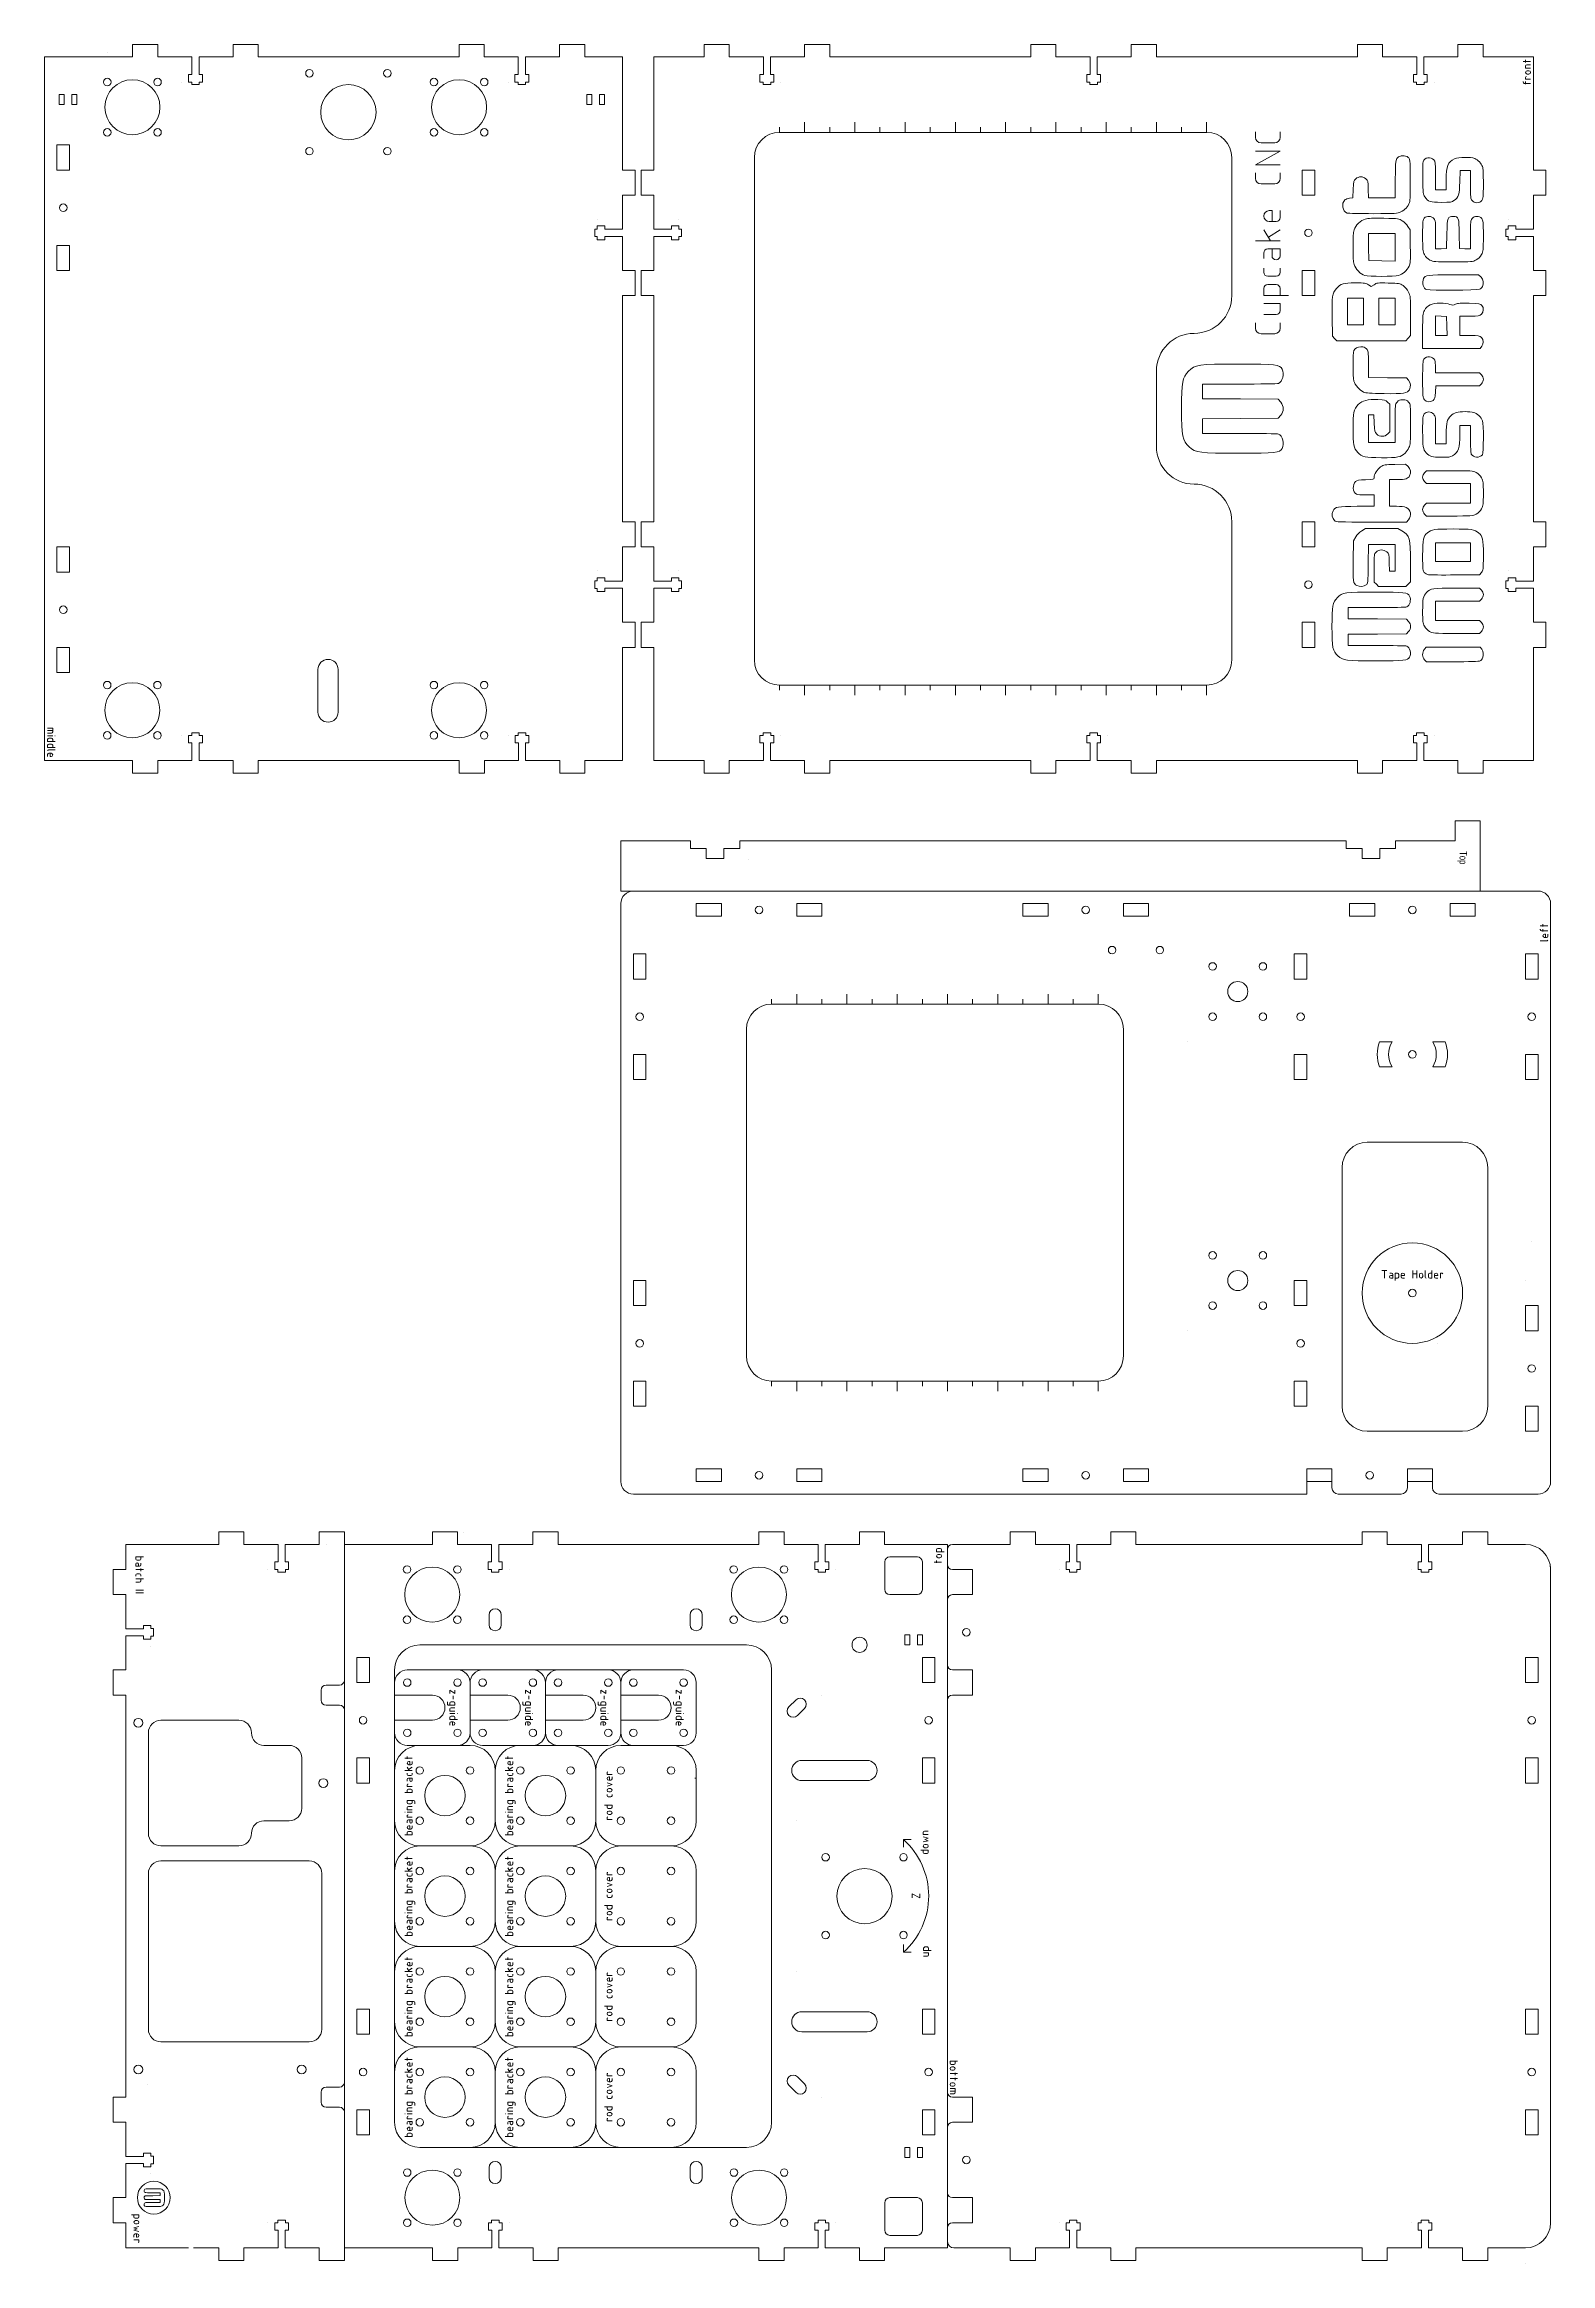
# Model space of a CAD drawing. Header units: millimetres. Extents: x -299 to 738, y -792 to 792.
# Drawn here: x -299 to 300, y -91 to 792 of the extents above; entities that cross this region are included whole.
import ezdxf

# ---------------------------------------------------------------- set-up
doc = ezdxf.new("R2010")
doc.units = ezdxf.units.MM
doc.layers.get('0').update_dxf_attribs({"linetype": 'CONTINUOUS', "lineweight": 0, "true_color": 0x000000})
doc.layers.add('Drawings', color=4, linetype='CONTINUOUS', lineweight=0, true_color=0x00ffff)
doc.layers.add('main-deck', color=7, linetype='CONTINUOUS', lineweight=0, true_color=0x000000)
doc.styles.get("Standard").update_dxf_attribs({"font": 'txt', "width": 0.75})

msp = doc.modelspace()

# ---------------------------------------------------------------- texts
at = {"layer": 'Drawings', "insert": (266.76, 470.87), "char_height": 3, "width": 100, "attachment_point": 1, "rotation": 270}
msp.add_mtext('Top', dxfattribs=at)

# ---------------------------------------------------------------- blocks, each defined once
blk = doc.blocks.new('tgrips')
for p, q in [((0, 0), (10, 0)), ((10, 5), (20, 5)), ((10, 0), (10, 5)), ((20, 5), (20, 0)), ((20, 0), (33.58, 0)), ((33.58, 0), (33.58, -7)), ((36.4, -7), (36.4, 0)), ((36.4, 0), (50, 0)), ((50, 5), (60, 5)), ((50, 0), (50, 5)), ((60, 5), (60, 0)), ((60, 0), (70, 0)), ((70, 0), (70, 0)), ((32.25, -7), (32.25, -10)), ((33.58, -7), (32.25, -7)), ((37.75, -7), (36.4, -7)), ((37.75, -7), (37.75, -10)), ((32.25, -10), (33.5, -10)), ((33.5, -10), (33.5, -11)), ((33.5, -11), (36.5, -11)), ((36.5, -10), (37.75, -10)), ((36.5, -11), (36.5, -10)), ((40.5, -10), (40.5, -10))]:
    blk.add_line(p, q)
blk = doc.blocks.new('bearing hole and guides')
for centre, radius in [((-10, 10), 1.5), ((0, 0), 10.95), ((10, 10), 1.5), ((-10, -10), 1.5), ((10, -10), 1.5)]:
    blk.add_circle(centre, radius)
blk = doc.blocks.new('steppernema17')
for centre, radius in [((-15.495, 15.495), 1.5), ((0, 0), 11), ((15.495, 15.495), 1.5), ((-15.495, -15.495), 1.5), ((15.495, -15.495), 1.5)]:
    blk.add_circle(centre, radius)
blk = doc.blocks.new('slot')
for p, q in [((5, 5), (15, 5)), ((5, 5), (5, 0)), ((5, 0), (15, 0)), ((15, 0), (15, 5)), ((45, 5), (45, 0)), ((45, 5), (55, 5)), ((55, 0), (55, 5)), ((45, 0), (55, 0))]:
    blk.add_line(p, q)
blk.add_circle((30, 2.5), 1.5)
blk = doc.blocks.new('bearingcover')
for centre, radius in [((-10, 10), 1.5), ((10, 10), 1.5), ((0, 0), 8.06), ((-10, -10), 1.5), ((10, -10), 1.5)]:
    blk.add_circle(centre, radius)
for centre, start, end in [((-10, 10), 90, 180), ((10, 10), 0, 90), ((-10, -10), 180, 270), ((10, -10), 270, 0)]:
    blk.add_arc(centre, 10, start, end)
at = {"layer": 'Drawings', "color": 4, "true_color": 0x00ffff}
for p, q in [((-15.62, 16), (-15.62, 13)), ((-14.79, 15), (-15.62, 15)), ((-15.62, 13), (-14.79, 13)), ((-14.29, 13.5), (-14.29, 14.5)), ((-13.29, 14.33), (-13.29, 13.5)), ((-13.29, 14), (-11.96, 14)), ((-12.79, 13), (-11.96, 13)), ((-11.96, 14), (-11.96, 14.33)), ((-10.79, 15), (-10.13, 15)), ((-10.46, 14), (-9.63, 14)), ((-9.63, 13), (-10.46, 13)), ((-9.63, 14.5), (-9.63, 13)), ((-8.62, 13), (-8.62, 15)), ((-8.62, 15), (-7.96, 15)), ((-6.62, 15.83), (-6.62, 16)), ((-6.62, 13), (-6.62, 15)), ((-5.63, 13), (-5.63, 15)), ((-5.63, 15), (-4.79, 15)), ((-4.29, 14.5), (-4.29, 13)), ((-3.29, 14.5), (-3.29, 13.5)), ((-3.29, 12), (-2.46, 12)), ((-1.96, 15), (-2.79, 15)), ((-2.79, 13), (-1.96, 13)), ((-1.96, 12.5), (-1.96, 15)), ((1.29, 16), (1.29, 13)), ((2.12, 15), (1.29, 15)), ((1.29, 13), (2.12, 13)), ((2.62, 13.5), (2.62, 14.5)), ((3.62, 13), (3.62, 15)), ((3.62, 15), (4.29, 15)), ((5.79, 15), (6.46, 15)), ((6.12, 14), (6.96, 14)), ((6.96, 13), (6.12, 13)), ((6.96, 14.5), (6.96, 13)), ((7.96, 14.5), (7.96, 13.5)), ((8.96, 15), (8.46, 15)), ((8.46, 13), (8.96, 13)), ((9.96, 16), (9.96, 13)), ((9.96, 14.17), (11.29, 15)), ((10.4, 14.44), (11.29, 13)), ((12.29, 14.33), (12.29, 13.5)), ((12.29, 14), (13.62, 14)), ((12.79, 13), (13.62, 13)), ((13.62, 14), (13.62, 14.33)), ((14.62, 15), (15.62, 15)), ((14.96, 16), (14.96, 13))]:
    blk.add_line(p, q, dxfattribs=at)
for centre, radius, start, end in [((-14.79, 14.5), 0.5, 0, 90), ((-14.79, 13.5), 0.5, 270, 0), ((-12.63, 14.33), 0.667, 0, 180), ((-12.79, 13.5), 0.5, 180, 270), ((-10.46, 13.5), 0.5, 90, 270), ((-10.13, 14.5), 0.5, 0, 90), ((-7.96, 14.67), 0.333, 0, 90), ((-4.79, 14.5), 0.5, 0, 90), ((-2.79, 14.5), 0.5, 90, 180), ((-2.79, 13.5), 0.5, 180, 270), ((-2.46, 12.5), 0.5, 270, 0), ((2.12, 14.5), 0.5, 0, 90), ((2.12, 13.5), 0.5, 270, 0), ((4.29, 14.67), 0.333, 0, 90), ((6.12, 13.5), 0.5, 90, 270), ((6.46, 14.5), 0.5, 0, 90), ((8.46, 14.5), 0.5, 90, 180), ((8.46, 13.5), 0.5, 180, 270), ((12.96, 14.33), 0.667, 0, 180), ((12.79, 13.5), 0.5, 180, 270)]:
    blk.add_arc(centre, radius, start, end, dxfattribs=at)
blk = doc.blocks.new('yaxiscover')
at = {"color": 4, "true_color": 0x00ffff}
for p, q in [((-9.46, 13.5), (-9.46, 15.5)), ((-9.46, 15.5), (-8.79, 15.5)), ((-7.46, 14.83), (-7.46, 14.17)), ((-6.12, 14.17), (-6.12, 14.83)), ((-5.12, 14), (-5.12, 15)), ((-4.62, 15.5), (-3.79, 15.5)), ((-3.79, 13.5), (-4.62, 13.5)), ((-3.79, 16.5), (-3.79, 13.5)), ((-0.54, 15), (-0.54, 14)), ((0.46, 15.5), (-0.04, 15.5)), ((-0.04, 13.5), (0.46, 13.5)), ((1.46, 14.83), (1.46, 14.17)), ((2.79, 14.17), (2.79, 14.83)), ((3.79, 15.5), (4.46, 13.5)), ((4.46, 13.5), (5.12, 15.5)), ((6.12, 14.83), (6.12, 14)), ((6.12, 14.5), (7.46, 14.5)), ((6.62, 13.5), (7.46, 13.5)), ((7.46, 14.5), (7.46, 14.83)), ((8.46, 13.5), (8.46, 15.5)), ((8.46, 15.5), (9.12, 15.5))]:
    blk.add_line(p, q, dxfattribs=at)
for centre in [(-10, 10), (10, 10), (-10, -10), (10, -10)]:
    blk.add_circle(centre, 1.5)
for centre, start, end in [((-10, 10), 90, 180), ((10, 10), 0, 90), ((-10, -10), 180, 270), ((10, -10), 270, 0)]:
    blk.add_arc(centre, 10, start, end)
for centre, radius, start, end in [((-8.79, 15.17), 0.333, 0, 90), ((-6.79, 14.83), 0.667, 0, 180), ((-6.79, 14.17), 0.667, 180, 0), ((-4.62, 15), 0.5, 90, 180), ((-4.62, 14), 0.5, 180, 270), ((-0.04, 15), 0.5, 90, 180), ((-0.04, 14), 0.5, 180, 270), ((2.13, 14.83), 0.667, 0, 180), ((2.13, 14.17), 0.667, 180, 0), ((6.79, 14.83), 0.667, 0, 180), ((6.62, 14), 0.5, 180, 270), ((9.12, 15.17), 0.333, 0, 90)]:
    blk.add_arc(centre, radius, start, end, dxfattribs=at)
blk = doc.blocks.new('Z stage clamps')
at = {"color": 4, "true_color": 0x00ffff}
for p, q in [((-7, 9), (-5.67, 9)), ((-5.67, 9), (-7, 7)), ((-1, 9), (-1.83, 9)), ((-1, 6.5), (-1, 9)), ((0, 9), (0, 7.5)), ((1.33, 7), (1.33, 9)), ((2.33, 9.83), (2.33, 10)), ((2.33, 7), (2.33, 9)), ((3.83, 9), (4.67, 9)), ((4.67, 10), (4.67, 7)), ((-7, 7), (-5.67, 7)), ((-4.67, 8.33), (-3.33, 8.33)), ((-2.33, 8.5), (-2.33, 7.5)), ((-2.33, 6), (-1.5, 6)), ((-1.83, 7), (-1, 7)), ((0.5, 7), (1.33, 7)), ((3.33, 7.5), (3.33, 8.5)), ((4.67, 7), (3.83, 7)), ((5.67, 8.33), (5.67, 7.5)), ((5.67, 8), (7, 8)), ((6.17, 7), (7, 7)), ((7, 8), (7, 8.33))]:
    blk.add_line(p, q, dxfattribs=at)
for p, q in [((-5, -15), (-5, 0)), ((-5, 0), (-5, 0)), ((5, 0), (5, -15))]:
    blk.add_line(p, q)
for centre in [(-10, 10), (10, 10), (-10, -10), (10, -10)]:
    blk.add_circle(centre, 1.5)
for centre, start, end in [((-10, 10), 90, 180), ((10, 10), 0, 90), ((0, 0), 0, 180), ((-10, -10), 180, 270), ((10, -10), 270, 360)]:
    blk.add_arc(centre, 5, start, end)
for centre, radius, start, end in [((-1.83, 8.5), 0.5, 90, 180), ((3.83, 8.5), 0.5, 90, 180), ((6.33, 8.33), 0.667, 0, 180), ((-1.83, 7.5), 0.5, 180, 270), ((-1.5, 6.5), 0.5, 270, 0), ((0.5, 7.5), 0.5, 180, 270), ((3.83, 7.5), 0.5, 180, 270), ((6.17, 7.5), 0.5, 180, 270)]:
    blk.add_arc(centre, radius, start, end, dxfattribs=at)
blk = doc.blocks.new('m8 holes')
blk.add_line((-20, 20), (-20, 20))
for centre, radius in [((-10, 10), 1.5), ((10, 10), 1.5), ((0, 0), 4), ((-10, -10), 1.5), ((10, -10), 1.5)]:
    blk.add_circle(centre, radius)

# ---------------------------------------------------------------- linework, layer by layer
for p, q in [((-274.27, 786.96), (-299.39, 786.96)), ((-299.39, 506.96), (-299.39, 786.96)), ((-274.39, 788.71), (-274.39, 788.71)), ((-144.39, 786.96), (-204.27, 786.96)), ((-74.39, 786.96), (-69.36, 786.96)), ((-69.36, 786.96), (-69.36, 786.96)), ((-69.36, 751.96), (-69.36, 786.96)), ((-56.87, 786.96), (-46.87, 786.96)), ((-56.87, 754.21), (-56.87, 786.96)), ((23.13, 786.96), (83.13, 786.96)), ((153.13, 786.96), (153.13, 786.96)), ((213.13, 786.96), (153.13, 786.96)), ((283.13, 786.96), (293.13, 786.96)), ((293.13, 786.96), (293.13, 751.96)), ((-293.5, 768), (-293.5, 772)), ((-293.5, 772), (-291.5, 772)), ((-291.5, 772), (-291.5, 768)), ((-288.5, 768), (-288.5, 772)), ((-288.5, 772), (-286.5, 772)), ((-286.5, 772), (-286.5, 768)), ((-83.5, 768), (-83.5, 772)), ((-83.5, 772), (-81.5, 772)), ((-81.5, 772), (-81.5, 768)), ((-78.5, 768), (-78.5, 772)), ((-78.5, 772), (-76.5, 772)), ((-76.5, 772), (-76.5, 768)), ((-291.5, 768), (-293.5, 768)), ((-286.5, 768), (-288.5, 768)), ((-81.5, 768), (-83.5, 768)), ((-76.5, 768), (-78.5, 768)), ((-299.27, 755.72), (-299.27, 755.71)), ((-56.87, 751.96), (-56.87, 754.21)), ((-6.87, 756.96), (163.13, 756.96)), ((-16.87, 546.96), (-16.87, 746.96)), ((173.13, 691.96), (173.13, 746.96)), ((-69.36, 681.96), (-69.36, 611.96)), ((-56.87, 611.96), (-56.87, 681.96)), ((293.13, 681.96), (293.13, 611.96)), ((158.13, 676.96), (158.13, 676.96)), ((143.13, 631.96), (143.13, 661.96)), ((158.13, 616.96), (158.13, 616.96)), ((173.13, 546.96), (173.13, 601.96)), ((-69.36, 541.96), (-69.36, 506.96)), ((-56.87, 541.96), (-56.87, 506.96)), ((293.13, 541.96), (293.13, 506.96)), ((163.13, 536.96), (-6.87, 536.96)), ((-299.39, 506.96), (-274.27, 506.96)), ((-144.3, 506.97), (-204.27, 506.96)), ((-74.3, 506.97), (-69.36, 506.96)), ((-56.87, 506.96), (-46.87, 506.96)), ((23.13, 506.96), (83.13, 506.96)), ((153.13, 506.96), (213.13, 506.96)), ((283.13, 506.96), (293.13, 506.96)), ((262, 483), (262, 475)), ((262, 483), (272, 483)), ((272, 455), (272, 483)), ((-70, 475), (-70, 455)), ((-42.3, 475), (-70, 475)), ((-42.3, 472), (-42.3, 475)), ((-36, 472), (-42.3, 472)), ((-36, 468), (-36, 472)), ((-29, 472), (-29, 468)), ((-29, 472), (-22.7, 472)), ((-22.7, 472), (-22.7, 475)), ((218.7, 475), (-22.7, 475)), ((218.7, 472), (218.7, 475)), ((225, 472), (218.7, 472)), ((225, 468), (225, 472)), ((232, 472), (232, 468)), ((232, 472), (238.3, 472)), ((238.3, 472), (238.3, 475)), ((262, 475), (238.3, 475)), ((-29, 468), (-36, 468)), ((-19.35, 467.5), (-19.35, 467.5)), ((232, 468), (225, 468)), ((295, 455), (-70, 455)), ((-57.01, 455), (-57.01, 455)), ((-70, 450), (-70, 220)), ((300, 450), (300, 220)), ((-10, 410), (120, 410)), ((-20, 270), (-20, 400)), ((130, 270), (130, 400)), ((231.92, 395), (236.92, 395)), ((253.08, 395), (258.08, 395)), ((231.92, 385), (236.92, 385)), ((253.08, 385), (258.08, 385)), ((265, 355), (227, 355)), ((217, 345), (217, 250)), ((275, 250), (275, 345)), ((292.48, 315.63), (292.48, 315.63)), ((-60, 300), (-60, 300)), ((290, 300), (290, 300)), ((255, 275), (255, 275)), ((120, 260), (-10, 260)), ((227, 240), (265, 240)), ((-65, 215), (203, 215)), ((203, 220), (203, 215)), ((213, 220), (213, 217.5)), ((215.5, 215), (240.5, 215)), ((243, 220), (243, 217.5)), ((253, 220), (253, 217.5)), ((255.5, 215), (295, 215)), ((-239.75, 195), (-267, 195)), ((-187, 195), (-187, 195)), ((-155, 195), (-180, 195)), ((-180, -85), (-180, 195)), ((-132.67, 199.7), (-132.67, 199.7)), ((-132.67, 199.7), (-132.67, 199.7)), ((-25.03, 195), (-85, 195)), ((60, 195), (44.97, 195)), ((60, 195), (60, -85)), ((62, 195), (75, 195)), ((135, 195), (145, 195)), ((145, 195), (215, 195)), ((285, 195), (290, 195)), ((35, 177), (35, 188)), ((37, 190), (48, 190)), ((50, 188), (50, 177)), ((60, 187), (60, 193)), ((300, -75), (300, 186.25)), ((62, 185), (70, 185)), ((70, 185), (70, 175)), ((48, 175), (37, 175)), ((70, 175), (62, 175)), ((-122.4, 163), (-122.4, 167)), ((-117.6, 167), (-117.6, 163)), ((-42.4, 163), (-42.4, 167)), ((-37.6, 167), (-37.6, 163)), ((43, 155), (43, 159)), ((43, 159), (45, 159)), ((45, 159), (45, 155)), ((48, 155), (48, 159)), ((48, 159), (50, 159)), ((50, 159), (50, 155)), ((-20, 155), (-150, 155)), ((45, 155), (43, 155)), ((50, 155), (48, 155)), ((-160, 145), (-160, -35)), ((-155, 145), (-145, 145)), ((-135, 145), (-145, 145)), ((-135, 145), (-125, 145)), ((-125, 145), (-115, 145)), ((-115, 145), (-95, 145)), ((-95, 145), (-85, 145)), ((-85, 145), (-65, 145)), ((-45, 145), (-65, 145)), ((-10, -35), (-10, 145)), ((62, 145), (70, 145)), ((70, 145), (70, 135)), ((-189.25, 133), (-189.25, 137)), ((-187.25, 139), (-182, 139)), ((-130, 120), (-130, 140)), ((-100, 120), (-100, 140)), ((-70, 140), (-70, 120)), ((-40, 120), (-40, 140)), ((-3.11, 130.28), (-0.28, 133.11)), ((9.96, 135), (9.96, 135)), ((70, 135), (62, 135)), ((-267, -15), (-267, 125)), ((-253, 125), (-222, 125)), ((-182, 131), (-187.25, 131)), ((3.11, 129.72), (0.28, 126.89)), ((-258, 120), (-258, 80)), ((-217, 120), (-217, 120)), ((-202, 115), (-212, 115)), ((-155, 115), (-150, 115)), ((-150, 115), (-130, 115)), ((-125, 115), (-125, 115)), ((-125, 115), (-105, 115)), ((-105, 115), (-95, 115)), ((-95, 115), (-75, 115)), ((-70, 115), (-50, 115)), ((-45, 115), (-50, 115)), ((-197, 92), (-197, 110)), ((2.02, 109), (27.98, 109)), ((-120, 85), (-120, 105)), ((-80, 85), (-80, 105)), ((-40.5, 102), (-40, 102)), ((-40, 85), (-40, 105)), ((1.97, 101), (27.98, 101)), ((-197, 90), (-197, 92)), ((-217, 80), (-217, 80)), ((-212, 85), (-202, 85)), ((-0.04, 85), (-0.04, 85)), ((-253, 75), (-222, 75)), ((-150, 75), (-130, 75)), ((-110, 75), (-90, 75)), ((-70, 75), (-50, 75)), ((-258, 64), (-258, 2)), ((-194, 69), (-253, 69)), ((-189, 2), (-189, 64)), ((-120, 45), (-120, 65)), ((-80, 45), (-80, 65)), ((-40, 45), (-40, 65)), ((-150, 35), (-130, 35)), ((-90, 35), (-110, 35)), ((-70, 35), (-50, 35)), ((-120, 25), (-120, 5)), ((-80, 5), (-80, 25)), ((-40, 5), (-40, 25)), ((-0.04, 25), (-0.04, 25)), ((2.02, 9), (27.98, 9)), ((1.97, 1), (27.98, 1)), ((-194, -3), (-253, -3)), ((-150, -5), (-130, -5)), ((-110, -5), (-90, -5)), ((-70, -5), (-50, -5)), ((-120, -15), (-120, -35)), ((-80, -35), (-80, -15)), ((-40, -35), (-40, -15)), ((0.28, -16.89), (3.11, -19.72)), ((-258.37, -20), (-258.37, -20)), ((-189.25, -27), (-189.25, -23)), ((-187.25, -21), (-182, -21)), ((-160.14, -21.37), (-160.14, -21.37)), ((-0.28, -23.11), (-3.11, -20.28)), ((9.96, -25), (9.96, -25)), ((62, -25), (70, -25)), ((70, -25), (70, -35)), ((-182, -29), (-187.25, -29)), ((70, -35), (62, -35)), ((-150, -45), (-20, -45)), ((43, -49), (43, -45)), ((43, -45), (45, -45)), ((45, -49), (43, -49)), ((45, -45), (45, -49)), ((48, -49), (48, -45)), ((48, -45), (50, -45)), ((50, -49), (48, -49)), ((50, -45), (50, -49)), ((59.88, -52), (59.88, -52)), ((-122.4, -57), (-122.4, -53)), ((-117.6, -53), (-117.6, -57)), ((-42.4, -57), (-42.4, -53)), ((-37.6, -53), (-37.6, -57)), ((35, -67), (35, -78)), ((48, -65), (37, -65)), ((50, -78), (50, -67)), ((62, -65), (70, -65)), ((70, -65), (70, -75)), ((60, -82.5), (60, -77)), ((70, -75), (62, -75)), ((-242, -85), (-267, -85)), ((-154.91, -85), (-180, -85)), ((-25.03, -85), (-84.91, -85)), ((35, -88), (35, -88)), ((37, -80), (48, -80)), ((60, -85), (43, -85)), ((62.5, -85), (75, -85)), ((145, -85), (215, -85)), ((290, -85), (285, -85)), ((290, -91.25), (290, -91.25))]:
    msp.add_line(p, q)
at = {"lineweight": 5}
for p, q in [((176.26, 656.78), (161.48, 656.78)), ((161.48, 656.78), (161.48, 653.87)), ((161.48, 653.87), (161.48, 650.96)), ((161.48, 650.96), (176.54, 650.84)), ((176.54, 650.84), (191.61, 650.72)), ((191.61, 650.72), (192.62, 649.55)), ((176.54, 643.09), (161.48, 642.97)), ((161.48, 642.97), (161.48, 640.06)), ((161.48, 640.06), (161.48, 637.15)), ((161.48, 637.15), (176.26, 637.15)), ((191.61, 643.21), (176.54, 643.09)), ((192.62, 644.38), (191.61, 643.21)), ((193.15, 631.16), (193.15, 631.16))]:
    msp.add_line(p, q, dxfattribs=at)
at = {"color": 4, "true_color": 0x00ffff}
for p, q in [((232.87, 303.95), (234.87, 303.95)), ((233.87, 303.95), (233.87, 300.95)), ((236.04, 302.95), (236.7, 302.95)), ((236.37, 301.95), (237.2, 301.95)), ((237.2, 300.95), (236.37, 300.95)), ((237.2, 302.45), (237.2, 300.95)), ((239.04, 302.95), (238.2, 302.95)), ((238.2, 302.95), (238.2, 299.95)), ((238.2, 300.95), (239.04, 300.95)), ((239.54, 301.45), (239.54, 302.45)), ((240.54, 302.28), (240.54, 301.45)), ((240.54, 301.95), (241.87, 301.95)), ((241.04, 300.95), (241.87, 300.95)), ((241.87, 301.95), (241.87, 302.28)), ((245.12, 303.95), (245.12, 300.95)), ((245.12, 302.62), (246.79, 302.62)), ((246.79, 300.95), (246.79, 303.95)), ((247.79, 302.28), (247.79, 301.62)), ((249.12, 301.62), (249.12, 302.28)), ((250.12, 303.95), (250.12, 301.28)), ((251.45, 301.45), (251.45, 302.45)), ((251.95, 302.95), (252.79, 302.95)), ((252.79, 300.95), (251.95, 300.95)), ((252.79, 303.95), (252.79, 300.95)), ((253.79, 302.28), (253.79, 301.45)), ((253.79, 301.95), (255.12, 301.95)), ((254.29, 300.95), (255.12, 300.95)), ((255.12, 301.95), (255.12, 302.28)), ((256.12, 300.95), (256.12, 302.95)), ((256.12, 302.95), (256.79, 302.95))]:
    msp.add_line(p, q, dxfattribs=at)
for centre, radius in [((125.5, 431.5), 1.5), ((144.5, 431.5), 1.5), ((245, 390), 1.5), ((245, 295), 20), ((245, 295), 1.5), ((67.5, 160), 1.5), ((25, 155), 3), ((-262, 124), 1.75), ((-188.37, 100), 1.75), ((-262, -14), 1.75), ((-197, -14), 1.75), ((67.5, -50), 1.5)]:
    msp.add_circle(centre, radius)
for centre, radius, start, end in [((-6.87, 746.96), 10, 90, 180), ((163.13, 746.96), 10, 360, 90), ((158.13, 691.96), 15, 270, 360), ((158.13, 661.96), 15, 90, 180), ((158.13, 631.96), 15, 180, 270), ((158.13, 601.96), 15, 360, 90), ((-6.87, 546.96), 10, 180, 270), ((163.13, 546.96), 10, 270, 360), ((-65, 450), 5, 90, 180), ((295, 450), 5, 360, 90), ((-10, 400), 10, 90, 180), ((120, 400), 10, 360, 90), ((245, 390), 14, 159.07517, 200.92483), ((245, 390), 9.5, 148.24314, 211.75686), ((245, 390), 9.5, 328.24314, 31.75686), ((245, 390), 14, 339.07517, 20.92483), ((227, 345), 10, 90, 180), ((265, 345), 10, 360, 90), ((-10, 270), 10, 180, 270), ((120, 270), 10, 270, 360), ((227, 250), 10, 180, 270), ((265, 250), 10, 270, 360), ((-65, 220), 5, 180, 270), ((215.5, 217.5), 2.5, 180, 270), ((240.5, 217.5), 2.5, 270, 0), ((255.5, 217.5), 2.5, 180, 270), ((295, 220), 5, 270, 360), ((62, 193), 2, 90, 180), ((290, 185), 10, 360, 90), ((37, 188), 2, 90, 180), ((48, 188), 2, 360, 90), ((62, 187), 2, 180, 270), ((37, 177), 2, 180, 270), ((48, 177), 2, 270, 360), ((-120, 167), 2.4, 360, 180), ((-40, 167), 2.4, 360, 180), ((62, 173), 2, 90, 180), ((-120, 163), 2.4, 180, 360), ((-40, 163), 2.4, 180, 360), ((-150, 145), 10, 90, 180), ((-20, 145), 10, 360, 90), ((62, 147), 2, 180, 270), ((-187.25, 137), 2, 90, 180), ((-187.25, 133), 2, 180, 270), ((-182, 141), 2, 270, 360), ((1.41, 131.41), 2.4, 315, 135), ((62, 133), 2, 90, 180), ((-253, 120), 5, 90, 180), ((-222, 120), 5, 360, 90), ((-182, 129), 2, 360, 90), ((-1.41, 128.59), 2.4, 135, 315), ((-212, 120), 5, 180, 270), ((-202, 110), 5, 360, 90), ((2.02, 105), 4, 90, 270), ((27.98, 105), 4, 270, 90), ((-202, 90), 5, 270, 360), ((-253, 80), 5, 180, 270), ((-222, 80), 5, 270, 360), ((-212, 80), 5, 90, 180), ((-253, 64), 5, 90, 180), ((-194, 64), 5, 360, 90), ((19.96, 55), 30.06, 175.29473, 184.70527), ((2.02, 5), 4, 90, 270), ((27.98, 5), 4, 270, 90), ((-253, 2), 5, 180, 270), ((-194, 2), 5, 270, 360), ((-1.41, -18.59), 2.4, 45, 225), ((-187.25, -23), 2, 90, 180), ((-182, -19), 2, 270, 360), ((1.41, -21.41), 2.4, 225, 45), ((61.94, -23.06), 1.94, 181.84761, 271.84761), ((-187.25, -27), 2, 180, 270), ((-182, -31), 2, 360, 90), ((-20, -35), 10, 270, 360), ((62, -37), 2, 90, 180), ((-120, -53), 2.4, 360, 180), ((-40, -53), 2.4, 360, 180), ((-120, -57), 2.4, 180, 360), ((-40, -57), 2.4, 180, 360), ((37, -67), 2, 90, 180), ((48, -67), 2, 360, 90), ((61.94, -63.06), 1.94, 181.84761, 271.84761), ((37, -78), 2, 180, 270), ((48, -78), 2, 270, 360), ((62, -77), 2, 90, 180), ((290, -75), 10, 270, 360), ((62.5, -82.5), 2.5, 180, 269.9809)]:
    msp.add_arc(centre, radius, start, end)
for centre, radius, start, end in [((236.37, 301.45), 0.5, 90, 270), ((236.7, 302.45), 0.5, 0, 90), ((239.04, 302.45), 0.5, 0, 90), ((239.04, 301.45), 0.5, 270, 0), ((241.2, 302.28), 0.667, 0, 180), ((241.04, 301.45), 0.5, 180, 270), ((248.45, 302.28), 0.667, 0, 180), ((248.45, 301.62), 0.667, 180, 0), ((250.45, 301.28), 0.333, 180, 270), ((251.95, 302.45), 0.5, 90, 180), ((251.95, 301.45), 0.5, 180, 270), ((254.45, 302.28), 0.667, 0, 180), ((254.29, 301.45), 0.5, 180, 270), ((256.79, 302.62), 0.333, 0, 90)]:
    msp.add_arc(centre, radius, start, end, dxfattribs=at)
at = {"lineweight": 5}
for points in [[(155.92, 661.86), (158.54, 664.55), (159.62, 664.71), (175.76, 664.71)], [(175.76, 664.71), (190.78, 664.71), (192.18, 664.55), (193.17, 662.68)], [(193.17, 662.68), (194.11, 660.93), (193.26, 657.62), (191.73, 657.03)], [(153.13, 646.97), (153.13, 657.65), (153.44, 659.33), (155.92, 661.86)], [(191.73, 657.03), (191.36, 656.89), (184.4, 656.78), (176.26, 656.78)], [(156.2, 631.82), (153.44, 634.37), (153.13, 635.9), (153.13, 646.97)], [(192.62, 649.55), (193.95, 648), (193.95, 645.93), (192.62, 644.38)], [(176.26, 637.15), (184.4, 637.15), (191.36, 637.03), (191.73, 636.89)], [(191.73, 636.89), (193.27, 636.3), (194.13, 632.84), (193.15, 631.16)], [(176.12, 629.22), (160.15, 629.22), (158.84, 629.39), (156.2, 631.82)], [(193.15, 631.16), (192.12, 629.39), (190.63, 629.22), (176.12, 629.22)]]:
    msp.add_open_spline(points, degree=3, dxfattribs=at)
at = {"layer": 'Drawings'}
for p, q in [((289.03, 785.13), (292.03, 785.13)), ((290.03, 784.79), (290.03, 785.79)), ((290.03, 782.46), (290.03, 783.29)), ((292.03, 782.46), (290.03, 782.46)), ((290.03, 778.13), (290.03, 778.79)), ((292.03, 778.13), (290.03, 778.13)), ((290.53, 783.79), (292.03, 783.79)), ((291.37, 781.46), (290.7, 781.46)), ((290.7, 780.13), (291.37, 780.13)), ((289.03, 776.96), (289.03, 777.13)), ((292.03, 776.46), (289.53, 776.46)), ((290.03, 776.13), (290.03, 777.13)), ((3.13, 760.96), (3.13, 756.96)), ((23.13, 760.96), (23.13, 756.96)), ((43.13, 760.96), (43.13, 756.96)), ((63.13, 760.96), (63.13, 756.96)), ((83.13, 760.96), (83.13, 756.96)), ((103.13, 760.96), (103.13, 756.96)), ((123.13, 760.96), (123.13, 756.96)), ((143.13, 760.96), (143.13, 756.96)), ((163.13, 760.96), (163.13, 756.96)), ((-6.87, 758.96), (-6.87, 756.96)), ((13.13, 758.96), (13.13, 756.96)), ((33.13, 758.96), (33.13, 756.96)), ((53.13, 758.96), (53.13, 756.96)), ((73.13, 758.96), (73.13, 756.96)), ((93.13, 758.96), (93.13, 756.96)), ((113.13, 758.96), (113.13, 756.96)), ((133.13, 758.96), (133.13, 756.96)), ((153.13, 758.96), (153.13, 756.96)), ((-6.87, 536.96), (-6.87, 534.96)), ((3.13, 536.96), (3.13, 532.96)), ((13.13, 536.96), (13.13, 534.96)), ((23.13, 536.96), (23.13, 532.96)), ((33.13, 536.96), (33.13, 534.96)), ((43.13, 536.96), (43.13, 532.96)), ((53.13, 536.96), (53.13, 534.96)), ((63.13, 536.96), (63.13, 532.96)), ((73.13, 536.96), (73.13, 534.96)), ((83.13, 536.96), (83.13, 532.96)), ((93.13, 536.96), (93.13, 534.96)), ((103.13, 536.96), (103.13, 532.96)), ((113.13, 536.96), (113.13, 534.96)), ((123.13, 536.96), (123.13, 532.96)), ((133.13, 536.96), (133.13, 534.96)), ((143.13, 536.96), (143.13, 532.96)), ((153.13, 536.96), (153.13, 534.96)), ((163.13, 536.96), (163.13, 532.96)), ((-298.09, 519.84), (-296.09, 519.84)), ((-296.09, 518.84), (-298.09, 518.84)), ((-296.59, 517.84), (-298.09, 517.84)), ((-298.09, 516.84), (-296.09, 516.84)), ((-298.09, 514.5), (-298.09, 515.34)), ((-295.09, 514.5), (-298.09, 514.5)), ((-298.09, 512.17), (-298.09, 513)), ((-297.59, 515.84), (-296.59, 515.84)), ((-297.59, 513.5), (-296.59, 513.5)), ((-296.09, 519.84), (-296.09, 518.34)), ((-296.09, 515.34), (-296.09, 514.5)), ((-296.09, 513), (-296.09, 512.17)), ((-295.25, 516.84), (-295.09, 516.84)), ((-295.09, 512.17), (-298.09, 512.17)), ((-298.09, 509.34), (-298.09, 508.5)), ((-295.09, 511.17), (-297.75, 511.17)), ((-296.75, 509.84), (-297.59, 509.84)), ((-297.09, 509.84), (-297.09, 508.5)), ((-297.09, 508.5), (-296.75, 508.5)), ((296.91, 440.85), (296.91, 441.85)), ((295.91, 441.19), (298.91, 441.19)), ((295.91, 439.69), (295.91, 439.85)), ((295.91, 435.19), (298.58, 435.19)), ((298.91, 439.19), (296.41, 439.19)), ((296.91, 438.85), (296.91, 439.85)), ((297.91, 437.85), (297.58, 437.85)), ((297.58, 436.52), (298.41, 436.52)), ((297.91, 436.52), (297.91, 437.85)), ((298.91, 437.02), (298.91, 437.85)), ((-10, 412), (-10, 410)), ((0, 414), (0, 410)), ((10, 412), (10, 410)), ((20, 414), (20, 410)), ((30, 412), (30, 410)), ((40, 414), (40, 410)), ((50, 412), (50, 410)), ((60, 414), (60, 410)), ((70, 412), (70, 410)), ((80, 414), (80, 410)), ((90, 412), (90, 410)), ((100, 414), (100, 410)), ((110, 412), (110, 410)), ((120, 414), (120, 410)), ((-10, 260), (-10, 258)), ((0, 260), (0, 256)), ((10, 260), (10, 258)), ((20, 260), (20, 256)), ((30, 260), (30, 258)), ((40, 260), (40, 256)), ((50, 260), (50, 258)), ((60, 260), (60, 256)), ((70, 260), (70, 258)), ((80, 260), (80, 256)), ((90, 260), (90, 258)), ((100, 260), (100, 256)), ((110, 260), (110, 258)), ((120, 260), (120, 256)), ((54.63, 187.97), (57.63, 187.97)), ((55.63, 192.81), (55.63, 191.97)), ((55.63, 191.97), (58.63, 191.97)), ((55.63, 187.64), (55.63, 188.64)), ((57.13, 193.31), (56.13, 193.31)), ((56.96, 190.97), (56.3, 190.97)), ((56.3, 189.64), (56.96, 189.64)), ((57.63, 191.97), (57.63, 192.81)), ((50.35, 79.57), (50.35, 80.41)), ((52.35, 79.57), (50.35, 79.57)), ((50.85, 80.91), (52.35, 80.91)), ((42.5, 74.5), (42.5, 77.5)), ((42.5, 77.5), (45.5, 77.5)), ((49.35, 73.24), (52.35, 73.24)), ((52.35, 78.07), (50.35, 78.57)), ((50.35, 76.57), (52.35, 77.07)), ((50.35, 72.41), (50.35, 73.24)), ((51.85, 71.91), (50.85, 71.91)), ((51.02, 77.57), (52.35, 78.07)), ((52.35, 77.07), (51.02, 77.57)), ((51.69, 75.57), (51.02, 75.57)), ((51.02, 74.24), (51.69, 74.24)), ((52.35, 73.24), (52.35, 72.41)), ((46, 54.26), (46, 55.93)), ((46, 55.93), (49, 54.26)), ((49, 54.26), (49, 55.93)), ((42.5, 35.69), (42.5, 32.69)), ((42.5, 32.69), (45.5, 32.69)), ((50.5, 34.26), (50.5, 33.43)), ((50.5, 33.43), (53.5, 33.43)), ((52.5, 32.43), (50.5, 32.43)), ((50.5, 31.09), (52, 31.09)), ((52, 34.76), (51, 34.76)), ((52.5, 33.43), (52.5, 34.26)), ((52.5, 31.59), (52.5, 32.43)), ((64, -10.62), (61, -10.62)), ((61, -10.62), (61, -11.46)), ((64, -15.62), (61, -15.62)), ((64, -17.62), (61, -17.62)), ((61.5, -11.96), (62.5, -11.96)), ((62.33, -12.96), (61.67, -12.96)), ((61.67, -14.29), (62.33, -14.29)), ((63, -11.46), (63, -10.62)), ((63, -15.29), (63, -16.29)), ((63, -17.29), (63, -18.29)), ((61, -21.62), (63, -21.62)), ((63, -22.62), (61, -22.62)), ((62.5, -23.62), (61, -23.62)), ((62.33, -19.29), (61.67, -19.29)), ((61.67, -20.62), (62.33, -20.62)), ((63, -21.62), (63, -23.12)), ((-261.76, -71.79), (-264.76, -71.79)), ((-263.76, -71.79), (-263.76, -72.62)), ((-261.76, -76.45), (-263.76, -76.95)), ((-263.76, -76.95), (-262.43, -77.45)), ((-262.43, -77.45), (-263.76, -77.95)), ((-263.76, -77.95), (-261.76, -78.45)), ((-263.26, -73.12), (-262.26, -73.12)), ((-262.43, -79.45), (-263.26, -79.45)), ((-262.43, -74.12), (-263.1, -74.12)), ((-263.1, -75.45), (-262.43, -75.45)), ((-262.76, -79.45), (-262.76, -80.79)), ((-261.76, -72.62), (-261.76, -71.79)), ((-263.76, -79.95), (-263.76, -80.79)), ((-263.76, -81.79), (-261.76, -81.79)), ((-262.76, -80.79), (-262.43, -80.79)), ((-261.76, -81.79), (-261.76, -82.45))]:
    msp.add_line(p, q, dxfattribs=at)
at = {"layer": 'Drawings', "color": 4, "true_color": 0x00ffff}
for p, q in [((182.59, 757.12), (182.59, 754.94)), ((184.77, 752.76), (190.21, 752.76)), ((192.39, 754.94), (192.39, 757.12)), ((182.59, 744.05), (192.39, 749.49)), ((192.39, 749.49), (182.59, 749.49)), ((192.39, 744.05), (182.59, 744.05)), ((182.59, 740.78), (182.59, 738.6)), ((184.77, 736.43), (190.21, 736.43)), ((192.39, 738.6), (192.39, 740.78)), ((189.13, 725.81), (188.04, 725.81)), ((189.13, 721.45), (189.13, 725.81)), ((192.39, 723.09), (192.39, 725.81)), ((188.58, 713.83), (185.86, 718.19)), ((187.68, 715.27), (192.39, 718.19)), ((188.04, 721.45), (190.76, 721.45)), ((182.59, 713.83), (192.39, 713.83)), ((185.86, 706.75), (185.86, 708.93)), ((187.49, 710.57), (192.39, 710.57)), ((189.13, 707.84), (189.13, 710.57)), ((192.39, 710.57), (192.39, 707.84)), ((185.86, 702.94), (185.86, 701.31)), ((187.49, 699.68), (190.76, 699.68)), ((192.39, 701.31), (192.39, 702.94)), ((185.86, 694.78), (185.86, 692.05)), ((185.86, 692.05), (195.66, 692.05)), ((190.76, 696.41), (187.49, 696.41)), ((192.39, 692.05), (192.39, 694.78)), ((182.59, 681.17), (182.59, 678.99)), ((192.39, 688.79), (185.86, 688.79)), ((185.86, 684.43), (190.76, 684.43)), ((192.39, 686.07), (192.39, 688.79)), ((192.39, 678.99), (192.39, 681.17)), ((184.77, 676.81), (190.21, 676.81)), ((-260, 190), (-263, 190)), ((-263, 190), (-263, 189.17)), ((-263, 186.33), (-263, 187.17)), ((-261.5, 186.33), (-263, 186.33)), ((-262.5, 188.67), (-261.5, 188.67)), ((-262, 187.17), (-262, 186.33)), ((-261, 189.17), (-261, 190)), ((-261, 187.5), (-261, 186.83)), ((-260, 185), (-263, 185)), ((-263, 182.83), (-263, 182.33)), ((-260, 181.33), (-263, 181.33)), ((-261.5, 180), (-263, 180)), ((-260, 176.75), (-263, 176.75)), ((-261.5, 183.33), (-262.5, 183.33)), ((-261, 185.33), (-261, 184.33)), ((-261, 182.33), (-261, 182.83)), ((-261, 181.33), (-261, 180.5)), ((-260, 175.75), (-263, 175.75))]:
    msp.add_line(p, q, dxfattribs=at)
at = {"layer": 'Drawings', "color": 4, "lineweight": 5, "true_color": 0x00ffff}
for p, q in [((221.32, 730.95), (221.43, 734.32)), ((227.44, 734.29), (227.55, 730.87)), ((238.09, 730.87), (238.19, 738.42)), ((254.23, 739.4), (254.23, 734.1)), ((254.23, 734.1), (256.33, 734.1)), ((256.33, 734.1), (258.42, 734.1)), ((258.42, 734.1), (258.44, 738.04)), ((263.97, 741.83), (263.85, 737.24)), ((266.03, 741.83), (263.97, 741.83)), ((268.09, 741.83), (266.03, 741.83)), ((268.09, 736.23), (268.09, 741.83)), ((220.03, 730.78), (221.32, 730.95)), ((227.55, 730.87), (232.82, 730.87)), ((232.82, 730.87), (238.09, 730.87)), ((243.87, 729.1), (243.87, 729.1)), ((272.57, 729.79), (272.57, 729.79)), ((232.8, 716.7), (227.48, 716.7)), ((227.48, 716.7), (227.57, 711.3)), ((238.13, 716.7), (232.8, 716.7)), ((232.8, 716.7), (232.8, 716.7)), ((238.13, 711.21), (238.13, 716.7)), ((243.2, 719.54), (244.09, 718.2)), ((244.09, 718.2), (244.17, 711.57)), ((254.23, 716.16), (254.23, 710.55)), ((258.58, 710.74), (258.75, 716.65)), ((263.65, 716.52), (263.74, 710.74)), ((268.09, 710.55), (268.09, 716.16)), ((227.57, 711.3), (227.66, 705.91)), ((238.13, 705.73), (238.13, 711.21)), ((254.23, 710.55), (256.41, 710.64)), ((256.41, 710.64), (258.58, 710.74)), ((263.74, 710.74), (265.91, 710.64)), ((265.91, 710.64), (268.09, 710.55)), ((272.5, 708.31), (272.5, 708.31)), ((227.66, 705.91), (232.89, 705.82)), ((232.89, 705.82), (238.13, 705.73)), ((243.66, 703.65), (243.66, 703.65)), ((261.36, 700.27), (271.36, 700.27)), ((271.36, 700.27), (272.3, 699.33)), ((222.34, 690.93), (219.12, 690.93)), ((219.12, 690.93), (219.12, 685.61)), ((225.56, 690.93), (222.34, 690.93)), ((222.34, 690.93), (222.34, 690.93)), ((225.56, 685.61), (225.56, 690.93)), ((227.53, 696.31), (228.62, 695.57)), ((228.62, 695.57), (229.75, 696.33)), ((234.9, 690.93), (231.68, 690.93)), ((231.68, 690.93), (231.68, 685.61)), ((238.13, 690.93), (234.9, 690.93)), ((234.9, 690.93), (234.9, 690.93)), ((238.13, 685.61), (238.13, 690.93)), ((272.87, 695.55), (272.87, 695.55)), ((213.16, 675.8), (213.06, 683.35)), ((219.12, 685.61), (219.12, 680.29)), ((219.12, 680.29), (222.34, 680.29)), ((222.34, 680.29), (225.56, 680.29)), ((225.56, 680.29), (225.56, 685.61)), ((231.68, 685.61), (231.68, 680.29)), ((231.68, 680.29), (234.9, 680.29)), ((234.9, 680.29), (238.13, 680.29)), ((238.13, 680.29), (238.13, 685.61)), ((244.25, 683.94), (244.25, 676.12)), ((256.41, 683.77), (254.23, 683.87)), ((254.23, 683.87), (254.23, 679.99)), ((258.58, 683.68), (256.41, 683.77)), ((256.41, 683.77), (256.41, 683.77)), ((258.67, 679.89), (258.58, 683.68)), ((267.78, 683.84), (263.9, 683.84)), ((263.9, 683.84), (263.9, 679.97)), ((214.05, 674.9), (213.16, 675.8)), ((214.94, 674.01), (214.05, 674.9)), ((228.66, 674.01), (214.94, 674.01)), ((242.37, 674.01), (228.66, 674.01)), ((243.31, 675.06), (242.37, 674.01)), ((244.25, 676.12), (243.31, 675.06)), ((243.31, 675.06), (243.31, 675.06)), ((249.08, 670.95), (249.08, 677.83)), ((254.23, 679.99), (254.23, 676.11)), ((254.23, 676.11), (256.5, 676.11)), ((256.5, 676.11), (258.77, 676.11)), ((258.77, 676.11), (258.67, 679.89)), ((263.9, 679.97), (263.9, 676.11)), ((263.9, 676.11), (267.78, 676.11)), ((272.57, 671.8), (271.91, 670.95)), ((272.57, 671.8), (272.57, 671.8)), ((227.49, 664.7), (227.49, 659.39)), ((260.49, 670.95), (249.08, 670.95)), ((254.23, 663.37), (254.23, 661.29)), ((271.91, 670.95), (260.49, 670.95)), ((227.49, 659.39), (235.09, 659.29)), ((235.09, 659.29), (242.69, 659.19)), ((242.69, 659.19), (243.47, 658.29)), ((243.83, 654.52), (243.83, 654.52)), ((254.3, 656.13), (254.18, 653.52)), ((254.23, 661.29), (262.95, 661.29)), ((262.98, 656.13), (254.3, 656.13)), ((262.95, 661.29), (271.66, 661.29)), ((271.66, 656.13), (262.98, 656.13)), ((271.66, 661.29), (272.45, 660.5)), ((272.45, 656.92), (271.66, 656.13)), ((272.45, 656.92), (272.45, 656.92)), ((235.14, 649.6), (236.03, 648.71)), ((236.03, 648.71), (236.03, 643.24)), ((228.59, 644.53), (227.49, 644.53)), ((227.49, 644.53), (227.49, 639.06)), ((227.49, 639.06), (227.49, 633.58)), ((229.69, 644.53), (228.59, 644.53)), ((229.8, 641.16), (229.69, 644.53)), ((236.03, 637.78), (235.18, 636.93)), ((236.03, 643.24), (236.03, 637.78)), ((238.13, 633.58), (238.13, 641.13)), ((254.23, 638.39), (254.23, 632.94)), ((258.42, 632.94), (258.42, 636.72)), ((263.9, 640.35), (263.89, 636.72)), ((265.99, 640.35), (263.9, 640.35)), ((268.09, 640.35), (265.99, 640.35)), ((268.09, 635.04), (268.09, 640.35)), ((227.49, 633.58), (232.81, 633.58)), ((232.81, 633.58), (238.13, 633.58)), ((243.64, 631.49), (243.64, 631.49)), ((254.23, 632.94), (256.33, 632.94)), ((256.33, 632.94), (258.42, 632.94)), ((272.84, 628.66), (272.84, 628.66)), ((238.92, 618.76), (235.87, 618.76)), ((235.87, 618.76), (235.87, 613.44)), ((238.01, 624.83), (242.3, 624.94)), ((242.3, 624.94), (243.27, 623.97)), ((249.87, 621.51), (250.66, 622.3)), ((250.66, 622.3), (259.79, 622.3)), ((229.75, 612.64), (226.51, 612.64)), ((229.75, 610.38), (229.75, 612.64)), ((229.75, 608.13), (229.75, 610.38)), ((235.87, 613.44), (235.87, 608.13)), ((250.66, 617.15), (249.87, 617.94)), ((249.87, 608.63), (250.66, 609.42)), ((259.37, 617.15), (250.66, 617.15)), ((250.66, 609.42), (259.37, 609.42)), ((268.09, 617.15), (259.37, 617.15)), ((259.37, 609.42), (268.09, 609.42)), ((268.09, 613.28), (268.09, 617.15)), ((268.09, 609.42), (268.09, 613.28)), ((223.07, 608.13), (229.75, 608.13)), ((242.69, 601.85), (228.68, 601.85)), ((235.87, 608.13), (238.62, 608.13)), ((243.47, 602.75), (242.69, 601.85)), ((243.47, 602.75), (243.47, 602.75)), ((250.66, 604.26), (249.87, 605.05)), ((259.81, 604.26), (250.66, 604.26)), ((272.5, 607.15), (272.5, 607.15)), ((221.43, 586.58), (221.53, 594.44)), ((221.53, 594.44), (222.43, 595.96)), ((224.85, 598.37), (226.37, 599.27)), ((226.37, 599.27), (232.81, 599.27)), ((227.53, 592.99), (227.43, 585.23)), ((232.83, 592.99), (227.53, 592.99)), ((232.81, 599.27), (239.25, 599.27)), ((238.13, 592.99), (232.83, 592.99)), ((238.13, 587.67), (238.13, 592.99)), ((239.25, 599.27), (240.76, 598.38)), ((261.16, 593.63), (254.23, 593.63)), ((254.23, 593.63), (254.23, 589.93)), ((268.09, 593.63), (261.16, 593.63)), ((261.16, 593.63), (261.16, 593.63)), ((268.09, 589.93), (268.09, 593.63)), ((229.75, 577.97), (229.75, 583.56)), ((235.82, 585.77), (235.93, 582.36)), ((238.13, 582.36), (238.13, 587.67)), ((244.25, 585.83), (244.25, 578.12)), ((254.23, 589.93), (254.23, 586.22)), ((254.23, 586.22), (261.16, 586.22)), ((261.16, 586.22), (268.09, 586.22)), ((268.09, 586.22), (268.09, 589.93)), ((230.65, 577.1), (229.75, 577.97)), ((231.56, 576.23), (230.65, 577.1)), ((236.96, 576.23), (231.56, 576.23)), ((235.93, 582.36), (237.03, 582.36)), ((242.36, 576.23), (236.96, 576.23)), ((237.03, 582.36), (238.13, 582.36)), ((243.31, 577.18), (242.36, 576.23)), ((244.25, 578.12), (243.31, 577.18)), ((243.31, 577.18), (243.31, 577.18)), ((271.69, 580.91), (262.08, 580.81)), ((262.62, 575.59), (271.66, 575.59)), ((271.66, 575.59), (272.45, 574.8)), ((272.47, 581.81), (271.69, 580.91)), ((272.47, 581.81), (272.47, 581.81)), ((230.85, 567.86), (219.44, 567.86)), ((219.44, 567.86), (219.44, 565.61)), ((219.44, 565.61), (219.44, 563.37)), ((262.95, 570.43), (254.23, 570.43)), ((254.23, 570.43), (254.23, 566.57)), ((254.23, 566.57), (254.23, 562.7)), ((271.66, 570.43), (262.95, 570.43)), ((272.45, 571.23), (271.66, 570.43)), ((219.44, 563.37), (231.07, 563.28)), ((231.07, 557.29), (219.44, 557.2)), ((219.44, 557.2), (219.44, 554.96)), ((231.07, 563.28), (242.69, 563.19)), ((242.69, 557.39), (231.07, 557.29)), ((242.69, 563.19), (243.47, 562.28)), ((243.47, 558.29), (242.69, 557.39)), ((254.23, 562.7), (262.95, 562.7)), ((271.66, 557.55), (262.38, 557.55)), ((262.95, 562.7), (271.66, 562.7)), ((271.66, 562.7), (272.45, 561.91)), ((272.45, 558.34), (271.66, 557.55)), ((272.45, 558.34), (272.45, 558.34)), ((219.44, 554.96), (219.44, 552.72)), ((219.44, 552.72), (230.85, 552.72)), ((243.88, 548.09), (243.88, 548.09)), ((249.75, 551.22), (250.42, 552.07)), ((250.42, 552.07), (261.16, 552.07)), ((261.16, 552.07), (271.91, 552.07)), ((271.91, 552.07), (272.57, 551.22)), ((272.92, 547.66), (272.92, 547.66)), ((250.66, 546.27), (249.87, 547.06)), ((261.01, 546.27), (250.66, 546.27))]:
    msp.add_line(p, q, dxfattribs=at)
at = {"layer": 'Drawings', "lineweight": 5}
for p, q in [((-259.61, -61.83), (-259.61, -61.83)), ((-259.51, -64.48), (-259.3, -64.24)), ((-259.3, -65.75), (-259.51, -65.51)), ((-259.3, -64.24), (-256.29, -64.22)), ((-256.29, -65.77), (-259.3, -65.75)), ((-256.29, -64.22), (-253.28, -64.2)), ((-253.28, -65.79), (-256.29, -65.77)), ((-253.28, -63.03), (-256.24, -63.03)), ((-256.24, -66.96), (-253.28, -66.96)), ((-253.28, -63.61), (-253.28, -63.03)), ((-253.28, -64.2), (-253.28, -63.61)), ((-253.28, -66.38), (-253.28, -65.79)), ((-253.28, -66.96), (-253.28, -66.38))]:
    msp.add_line(p, q, dxfattribs=at)
at = {"layer": 'Drawings'}
msp.add_circle((-255.87, -65), 6.52, dxfattribs=at)
for centre, radius, start, end in [((290.53, 783.29), 0.5, 90, 180), ((290.7, 780.79), 0.667, 90, 270), ((290.37, 778.79), 0.333, 90, 180), ((291.37, 780.79), 0.667, 270, 90), ((289.53, 776.96), 0.5, 180, 270), ((-297.59, 515.34), 0.5, 90, 180), ((-297.59, 513), 0.5, 90, 180), ((-296.59, 518.34), 0.5, 270, 360), ((-296.59, 515.34), 0.5, 360, 90), ((-296.59, 513), 0.5, 360, 90), ((-297.75, 510.84), 0.333, 90, 180), ((-297.59, 509.34), 0.5, 90, 180), ((-296.75, 509.17), 0.667, 270, 90), ((296.41, 439.69), 0.5, 180, 270), ((297.58, 437.19), 0.667, 90, 270), ((298.41, 437.02), 0.5, 270, 360), ((298.58, 435.52), 0.333, 270, 360), ((56.13, 192.81), 0.5, 90, 180), ((56.3, 190.31), 0.667, 90, 270), ((56.96, 190.31), 0.667, 270, 90), ((57.13, 192.81), 0.5, 360, 90), ((50.85, 80.41), 0.5, 90, 180), ((22.46, 55.09), 30.06, 311.81813, 48.18187), ((51.02, 74.91), 0.667, 90, 270), ((50.85, 72.41), 0.5, 180, 270), ((51.69, 74.91), 0.667, 270, 90), ((51.85, 72.41), 0.5, 270, 360), ((51, 34.26), 0.5, 90, 180), ((52, 34.26), 0.5, 360, 90), ((52, 31.59), 0.5, 270, 360), ((61.5, -11.46), 0.5, 180, 270), ((61.67, -13.62), 0.667, 90, 270), ((62.33, -13.62), 0.667, 270, 90), ((62.5, -11.46), 0.5, 270, 360), ((61.67, -19.96), 0.667, 90, 270), ((62.33, -19.96), 0.667, 270, 90), ((62.5, -23.12), 0.5, 270, 360), ((-263.26, -72.62), 0.5, 180, 270), ((-263.1, -74.79), 0.667, 90, 270), ((-263.26, -79.95), 0.5, 90, 180), ((-262.43, -74.79), 0.667, 270, 90), ((-262.43, -80.12), 0.667, 270, 90), ((-262.26, -72.62), 0.5, 270, 360), ((-262.1, -82.45), 0.333, 270, 360)]:
    msp.add_arc(centre, radius, start, end, dxfattribs=at)
at = {"layer": 'Drawings', "color": 4, "true_color": 0x00ffff}
for centre, radius, start, end in [((184.77, 754.94), 2.18, 180, 270), ((190.21, 754.94), 2.18, 270, 360), ((184.77, 738.6), 2.18, 180, 270), ((190.21, 738.6), 2.18, 270, 360), ((188.04, 723.63), 2.18, 90, 270), ((190.76, 723.09), 1.63, 270, 360), ((187.49, 708.93), 1.63, 90, 180), ((190.76, 707.84), 1.63, 180, 360), ((187.49, 701.31), 1.63, 180, 270), ((190.76, 701.31), 1.63, 270, 360), ((187.49, 694.78), 1.63, 90, 180), ((190.76, 694.78), 1.63, 360, 90), ((190.76, 686.07), 1.63, 270, 360), ((184.77, 678.99), 2.18, 180, 270), ((190.21, 678.99), 2.18, 270, 360), ((-262.5, 189.17), 0.5, 180, 270), ((-262.5, 187.17), 0.5, 360, 180), ((-261.5, 189.17), 0.5, 270, 360), ((-261.5, 186.83), 0.5, 270, 360), ((-262.5, 182.83), 0.5, 90, 180), ((-261.5, 182.83), 0.5, 360, 90), ((-261.5, 180.5), 0.5, 270, 360)]:
    msp.add_arc(centre, radius, start, end, dxfattribs=at)
at = {"layer": 'Drawings', "color": 4, "lineweight": 5, "true_color": 0x00ffff}
for points in [[(238.19, 738.42), (238.29, 745.9), (238.29, 745.97), (239.07, 746.8)], [(239.07, 746.8), (240.05, 747.84), (242.17, 747.95), (243.33, 747.01)], [(243.33, 747.01), (244.09, 746.4), (244.09, 746.39), (244.15, 738.23)], [(249.14, 738.66), (249.06, 743.97), (249.13, 745.23), (249.53, 745.84)], [(249.53, 745.84), (250.51, 747.34), (253.13, 747.13), (253.87, 745.5)], [(253.87, 745.5), (254.09, 745.01), (254.23, 742.65), (254.23, 739.4)], [(258.44, 738.04), (258.46, 743.54), (259.1, 745.14), (261.81, 746.38)], [(261.81, 746.38), (263.41, 747.11), (268.22, 747.21), (269.79, 746.54)], [(269.79, 746.54), (271.04, 746), (272.43, 744.57), (272.9, 743.34)], [(272.9, 743.34), (273.1, 742.82), (273.24, 739.92), (273.24, 736.53)], [(221.43, 734.32), (221.53, 737.56), (221.57, 737.73), (222.44, 738.47)], [(222.44, 738.47), (223.01, 738.96), (223.75, 739.25), (224.43, 739.25)], [(224.43, 739.25), (225.12, 739.25), (225.86, 738.96), (226.43, 738.47)], [(226.43, 738.47), (227.3, 737.73), (227.34, 737.56), (227.44, 734.29)], [(244.15, 738.23), (244.19, 733.07), (244.09, 729.71), (243.87, 729.1)], [(249.91, 731.32), (249.3, 732.14), (249.23, 732.73), (249.14, 738.66)], [(263.85, 737.24), (263.72, 732.21), (263.4, 731.16), (261.54, 729.78)], [(268.76, 729.79), (268.14, 730.58), (268.09, 731.06), (268.09, 736.23)], [(273.24, 736.53), (273.24, 731.06), (273.2, 730.58), (272.57, 729.79)], [(219.03, 724.84), (217.2, 725.35), (216.63, 728.69), (218.13, 730.05)], [(218.13, 730.05), (218.47, 730.36), (219.32, 730.68), (220.03, 730.78)], [(229.43, 724.59), (224.2, 724.59), (219.52, 724.7), (219.03, 724.84)], [(240.42, 725.28), (239.01, 724.63), (238.45, 724.59), (229.43, 724.59)], [(243.87, 729.1), (243.28, 727.45), (241.96, 725.99), (240.42, 725.28)], [(256.49, 729.1), (251.98, 729.1), (251.42, 729.29), (249.91, 731.32)], [(261.54, 729.78), (260.73, 729.17), (260.2, 729.1), (256.49, 729.1)], [(270.67, 728.94), (269.71, 728.94), (269.27, 729.14), (268.76, 729.79)], [(272.57, 729.79), (272.06, 729.14), (271.62, 728.94), (270.67, 728.94)], [(221.77, 704.33), (221.24, 706.12), (221.24, 716.33), (221.77, 718.11)], [(221.77, 718.11), (222.31, 719.92), (224.39, 721.94), (226.24, 722.46)], [(226.24, 722.46), (227.26, 722.75), (229.52, 722.84), (233.67, 722.77)], [(233.67, 722.77), (239.55, 722.66), (239.64, 722.65), (240.97, 721.77)], [(240.97, 721.77), (241.71, 721.28), (242.71, 720.28), (243.2, 719.54)], [(249.08, 715.96), (249.08, 721.75), (249.12, 722.22), (249.72, 722.82)], [(249.8, 708.31), (249.13, 709.65), (249.08, 710.16), (249.08, 715.96)], [(249.72, 722.82), (250.71, 723.81), (252.72, 723.7), (253.57, 722.62)], [(253.57, 722.62), (254.18, 721.83), (254.23, 721.34), (254.23, 716.16)], [(258.75, 716.65), (258.93, 723.27), (259, 723.46), (261.33, 723.46)], [(261.33, 723.46), (263.42, 723.46), (263.55, 723.06), (263.65, 716.52)], [(268.09, 716.16), (268.09, 721.34), (268.14, 721.83), (268.76, 722.62)], [(268.76, 722.62), (269.7, 723.81), (271.63, 723.81), (272.57, 722.62)], [(273.24, 715.74), (273.24, 710.07), (273.2, 709.63), (272.5, 708.31)], [(272.57, 722.62), (273.2, 721.83), (273.24, 721.35), (273.24, 715.74)], [(244.17, 711.57), (244.25, 705.67), (244.19, 704.8), (243.66, 703.65)], [(251.97, 706.15), (250.92, 706.68), (250.33, 707.26), (249.8, 708.31)], [(272.5, 708.31), (271.99, 707.35), (271.31, 706.67), (270.36, 706.17)], [(226.09, 699.97), (224.47, 700.42), (222.28, 702.63), (221.77, 704.33)], [(239.5, 699.97), (237.91, 699.52), (227.69, 699.53), (226.09, 699.97)], [(243.66, 703.65), (242.9, 702.02), (241.08, 700.4), (239.5, 699.97)], [(250.76, 694.35), (249.38, 694.72), (248.67, 697.09), (249.44, 698.77)], [(249.44, 698.77), (250.08, 700.18), (250.78, 700.27), (261.36, 700.27)], [(261.18, 705.42), (253.76, 705.42), (253.34, 705.46), (251.97, 706.15)], [(270.36, 706.17), (269, 705.45), (268.67, 705.42), (261.18, 705.42)], [(272.3, 699.33), (273.3, 698.32), (273.52, 696.9), (272.87, 695.55)], [(213.06, 683.35), (212.95, 691.83), (213.12, 692.92), (214.79, 694.78)], [(214.79, 694.78), (216.6, 696.77), (217.5, 697.05), (222.26, 697.05)], [(222.26, 697.05), (226.09, 697.05), (226.53, 696.98), (227.53, 696.31)], [(229.75, 696.33), (230.82, 697.06), (231.09, 697.09), (235.42, 696.99)], [(235.42, 696.99), (239.81, 696.89), (240, 696.86), (241.29, 695.96)], [(241.29, 695.96), (242.12, 695.39), (242.92, 694.43), (243.43, 693.4)], [(243.43, 693.4), (244.24, 691.79), (244.25, 691.67), (244.25, 683.94)], [(249.82, 686.11), (250.93, 688.2), (252.64, 688.99), (256.07, 688.99)], [(271.74, 694.51), (270.9, 694.12), (252.13, 693.99), (250.76, 694.35)], [(256.07, 688.99), (257.76, 688.99), (259.21, 688.81), (259.94, 688.5)], [(262.21, 688.53), (263.08, 688.94), (264.16, 689.02), (267.65, 688.94)], [(267.65, 688.94), (271.78, 688.84), (272.04, 688.79), (272.63, 688.07)], [(272.87, 695.55), (272.68, 695.17), (272.18, 694.7), (271.74, 694.51)], [(249.08, 677.83), (249.08, 684.38), (249.11, 684.77), (249.82, 686.11)], [(259.94, 688.5), (261.01, 688.06), (261.23, 688.06), (262.21, 688.53)], [(272.45, 684.63), (271.7, 683.88), (271.47, 683.84), (267.78, 683.84)], [(272.63, 688.07), (273.48, 687.01), (273.41, 685.59), (272.45, 684.63)], [(221.75, 670.09), (222.34, 671.2), (223.04, 671.57), (224.53, 671.59)], [(224.53, 671.59), (225.58, 671.59), (226.11, 671.4), (226.7, 670.8)], [(267.78, 676.11), (271.47, 676.11), (271.7, 676.07), (272.45, 675.32)], [(272.45, 675.32), (273.43, 674.34), (273.48, 672.95), (272.57, 671.8)], [(221.72, 657.96), (221.25, 659.67), (221.27, 669.19), (221.75, 670.09)], [(226.7, 670.8), (227.48, 670.03), (227.49, 669.91), (227.49, 664.7)], [(249.08, 658.68), (249.08, 664.59), (249.17, 666.1), (249.56, 666.65)], [(249.56, 666.65), (250.56, 668.09), (253.14, 667.84), (253.87, 666.24)], [(253.87, 666.24), (254.07, 665.8), (254.23, 664.51), (254.23, 663.37)], [(225.56, 653.6), (224.06, 654.27), (222.14, 656.44), (221.72, 657.96)], [(233.78, 652.98), (228.26, 653.07), (226.44, 653.21), (225.56, 653.6)], [(243.83, 654.52), (243.1, 653.08), (241.6, 652.85), (233.78, 652.98)], [(243.47, 658.29), (244.34, 657.28), (244.48, 655.8), (243.83, 654.52)], [(249.75, 650.54), (249.12, 651.34), (249.08, 651.79), (249.08, 658.68)], [(272.45, 660.5), (272.95, 660), (273.24, 659.34), (273.24, 658.71)], [(273.24, 658.71), (273.24, 658.08), (272.95, 657.42), (272.45, 656.92)], [(221.37, 638.79), (221.37, 645.45), (221.66, 646.77), (223.48, 648.59)], [(223.48, 648.59), (225.17, 650.28), (227.08, 650.77), (231.28, 650.61)], [(231.28, 650.61), (234.02, 650.5), (234.32, 650.42), (235.14, 649.6)], [(238.13, 641.13), (238.13, 648.65), (238.13, 648.69), (238.9, 649.59)], [(238.9, 649.59), (239.55, 650.34), (239.94, 650.49), (241.19, 650.49)], [(241.19, 650.49), (242.44, 650.49), (242.82, 650.34), (243.47, 649.59)], [(243.47, 649.59), (244.25, 648.69), (244.25, 648.68), (244.24, 640.73)], [(249.08, 638.08), (249.08, 643.52), (249.14, 644.22), (249.68, 644.88)], [(249.68, 644.88), (250.58, 645.99), (252.46, 645.92), (253.47, 644.74)], [(253.31, 650.3), (252.19, 649.39), (250.56, 649.5), (249.75, 650.54)], [(254.18, 653.52), (254.08, 651.25), (253.97, 650.83), (253.31, 650.3)], [(258.78, 641.78), (259.23, 643.41), (260.84, 645.01), (262.47, 645.46)], [(262.47, 645.46), (264.05, 645.9), (267.87, 645.92), (269.39, 645.5)], [(269.39, 645.5), (270.69, 645.14), (272.39, 643.53), (272.9, 642.18)], [(223.24, 629.6), (221.68, 631.25), (221.37, 632.78), (221.37, 638.79)], [(230.8, 636.89), (229.96, 637.73), (229.9, 637.97), (229.8, 641.16)], [(235.18, 636.93), (233.95, 635.7), (232.01, 635.69), (230.8, 636.89)], [(244.24, 640.73), (244.23, 633.67), (244.17, 632.63), (243.64, 631.49)], [(250.47, 629.44), (249.25, 630.76), (249.08, 631.79), (249.08, 638.08)], [(253.47, 644.74), (254.21, 643.88), (254.23, 643.67), (254.23, 638.39)], [(258.42, 636.72), (258.43, 638.8), (258.59, 641.08), (258.78, 641.78)], [(263.89, 636.72), (263.88, 631.26), (263.32, 629.65), (260.97, 628.26)], [(272.9, 642.18), (273.41, 640.84), (273.35, 629.34), (272.84, 628.66)], [(232.74, 627.47), (226.07, 627.47), (225.01, 627.71), (223.24, 629.6)], [(242.11, 629.33), (240.33, 627.66), (239.33, 627.46), (232.74, 627.47)], [(243.64, 631.49), (243.31, 630.78), (242.62, 629.81), (242.11, 629.33)], [(256.49, 627.62), (252.89, 627.63), (251.87, 627.93), (250.47, 629.44)], [(260.97, 628.26), (260.06, 627.73), (259.3, 627.62), (256.49, 627.62)], [(268.45, 628.94), (268.23, 629.44), (268.09, 631.77), (268.09, 635.04)], [(272.84, 628.66), (271.75, 627.23), (269.16, 627.4), (268.45, 628.94)], [(222.38, 617.99), (222.93, 618.49), (223.67, 618.62), (226.4, 618.71)], [(226.4, 618.71), (229.58, 618.81), (229.75, 618.85), (229.76, 619.51)], [(229.76, 619.51), (229.77, 620.91), (230.97, 622.89), (232.36, 623.81)], [(232.36, 623.81), (233.66, 624.67), (233.95, 624.73), (238.01, 624.83)], [(243.89, 620.26), (243.35, 619.08), (242.28, 618.76), (238.92, 618.76)], [(243.27, 623.97), (244.32, 622.92), (244.53, 621.67), (243.89, 620.26)], [(249.08, 619.73), (249.08, 620.35), (249.37, 621.01), (249.87, 621.51)], [(249.87, 617.94), (249.37, 618.44), (249.08, 619.1), (249.08, 619.73)], [(259.79, 622.3), (268.62, 622.3), (268.96, 622.28), (270.34, 621.58)], [(270.34, 621.58), (271.35, 621.06), (271.98, 620.44), (272.5, 619.43)], [(272.5, 619.43), (273.18, 618.14), (273.24, 617.59), (273.24, 613.28)], [(222.69, 612.95), (221.23, 613.73), (221.05, 616.78), (222.38, 617.99)], [(226.51, 612.64), (224.72, 612.64), (223, 612.78), (222.69, 612.95)], [(273.24, 613.28), (273.24, 608.97), (273.18, 608.43), (272.5, 607.15)], [(214, 602.45), (213.05, 603.32), (212.79, 605.05), (213.42, 606.37)], [(213.42, 606.37), (214.16, 607.91), (215.32, 608.12), (223.07, 608.13)], [(228.68, 601.85), (215.41, 601.85), (214.64, 601.88), (214, 602.45)], [(238.62, 608.13), (240.29, 608.13), (241.81, 607.95), (242.49, 607.66)], [(242.49, 607.66), (244.34, 606.89), (244.85, 604.35), (243.47, 602.75)], [(249.08, 606.84), (249.08, 607.47), (249.37, 608.13), (249.87, 608.63)], [(249.87, 605.05), (249.37, 605.55), (249.08, 606.21), (249.08, 606.84)], [(270.36, 605), (268.99, 604.28), (268.73, 604.26), (259.81, 604.26)], [(272.5, 607.15), (271.99, 606.19), (271.31, 605.51), (270.36, 605)], [(222.43, 595.96), (223.01, 596.94), (223.86, 597.79), (224.85, 598.37)], [(240.76, 598.38), (243.95, 596.51), (244.25, 595.43), (244.25, 585.83)], [(249.08, 588.55), (249.08, 595.27), (249.26, 596.14), (250.98, 597.58)], [(250.98, 597.58), (252.56, 598.91), (253.88, 599.1), (261.16, 599.1)], [(261.16, 599.1), (268.44, 599.1), (269.77, 598.91), (271.34, 597.58)], [(271.34, 597.58), (273.05, 596.14), (273.24, 595.26), (273.24, 588.67)], [(222.86, 576.6), (221.45, 577.24), (221.32, 578.15), (221.43, 586.58)], [(227.43, 585.23), (227.33, 577.51), (227.33, 577.46), (226.57, 576.85)], [(229.75, 583.56), (229.75, 589.07), (229.76, 589.16), (230.54, 589.94)], [(230.54, 589.94), (231.62, 591.02), (233.56, 591.03), (234.81, 589.95)], [(234.81, 589.95), (235.67, 589.21), (235.71, 589.04), (235.82, 585.77)], [(249.72, 581.79), (249.13, 582.43), (249.08, 582.93), (249.08, 588.55)], [(273.24, 588.67), (273.24, 582.84), (273.23, 582.69), (272.47, 581.81)], [(226.57, 576.85), (225.72, 576.16), (224.07, 576.05), (222.86, 576.6)], [(251.41, 580.9), (250.84, 581.01), (250.08, 581.41), (249.72, 581.79)], [(250.63, 573.78), (252.25, 575.51), (252.78, 575.59), (262.62, 575.59)], [(262.08, 580.81), (256.79, 580.75), (251.99, 580.8), (251.41, 580.9)], [(272.45, 574.8), (272.95, 574.3), (273.24, 573.64), (273.24, 573.01)], [(213, 560.29), (213, 568.53), (213.24, 569.83), (215.15, 571.78)], [(215.15, 571.78), (217.18, 573.86), (218.01, 573.98), (230.46, 573.98)], [(230.46, 573.98), (242.05, 573.98), (243.13, 573.85), (243.9, 572.42)], [(242.78, 568.06), (242.5, 567.95), (237.13, 567.86), (230.85, 567.86)], [(243.9, 572.42), (244.62, 571.07), (243.97, 568.51), (242.78, 568.06)], [(249.08, 566.44), (249.08, 571.37), (249.28, 572.34), (250.63, 573.78)], [(249.83, 560.42), (249.15, 561.71), (249.08, 562.25), (249.08, 566.44)], [(273.24, 573.01), (273.24, 572.38), (272.95, 571.72), (272.45, 571.23)], [(215.37, 548.6), (213.24, 550.57), (213, 551.75), (213, 560.29)], [(243.47, 562.28), (244.5, 561.09), (244.5, 559.49), (243.47, 558.29)], [(251.84, 558.28), (251.05, 558.73), (250.3, 559.53), (249.83, 560.42)], [(262.38, 557.55), (253.38, 557.56), (253.07, 557.58), (251.84, 558.28)], [(272.45, 561.91), (272.95, 561.41), (273.24, 560.75), (273.24, 560.13)], [(273.24, 560.13), (273.24, 559.5), (272.95, 558.84), (272.45, 558.34)], [(230.74, 546.59), (218.42, 546.59), (217.4, 546.73), (215.37, 548.6)], [(243.88, 548.09), (243.09, 546.73), (241.94, 546.59), (230.74, 546.59)], [(230.85, 552.72), (237.13, 552.72), (242.5, 552.63), (242.78, 552.52)], [(242.78, 552.52), (243.97, 552.06), (244.64, 549.39), (243.88, 548.09)], [(249.87, 547.06), (248.85, 548.08), (248.79, 550.01), (249.75, 551.22)], [(272.92, 547.66), (272.76, 547.28), (272.35, 546.8), (271.99, 546.62)], [(272.57, 551.22), (273.27, 550.34), (273.41, 548.88), (272.92, 547.66)], [(271.99, 546.62), (271.58, 546.39), (267.71, 546.27), (261.01, 546.27)]]:
    msp.add_open_spline(points, degree=3, dxfattribs=at)
at = {"layer": 'Drawings', "lineweight": 5}
for points in [[(-259.61, -61.83), (-259.41, -61.48), (-259.11, -61.45), (-256.21, -61.45)], [(-256.21, -61.45), (-253.01, -61.45), (-252.75, -61.48), (-252.22, -61.97)], [(-259.33, -62.98), (-259.64, -62.86), (-259.81, -62.17), (-259.61, -61.83)], [(-259.62, -68.14), (-259.8, -67.79), (-259.64, -67.13), (-259.33, -67.01)], [(-259.51, -65.51), (-259.77, -65.2), (-259.77, -64.79), (-259.51, -64.48)], [(-256.13, -68.54), (-259.14, -68.54), (-259.42, -68.51), (-259.62, -68.14)], [(-256.24, -63.03), (-257.86, -63.03), (-259.25, -63.01), (-259.33, -62.98)], [(-259.33, -67.01), (-259.25, -66.98), (-257.86, -66.96), (-256.24, -66.96)], [(-252.17, -67.97), (-252.69, -68.51), (-252.91, -68.54), (-256.13, -68.54)], [(-252.22, -61.97), (-251.67, -62.48), (-251.61, -62.78), (-251.61, -65)], [(-251.61, -65), (-251.61, -67.13), (-251.67, -67.47), (-252.17, -67.97)]]:
    msp.add_open_spline(points, degree=3, dxfattribs=at)
at = {"layer": 'main-deck'}
for p, q in [((-190.51, 543.21), (-190.51, 526.21)), ((-182.51, 526.21), (-182.51, 543.21))]:
    msp.add_line(p, q, dxfattribs=at)
for centre, start, end in [((-186.51, 543.21), 360, 180), ((-186.51, 526.21), 180, 360)]:
    msp.add_arc(centre, 4, start, end, dxfattribs=at)

# ---------------------------------------------------------------- block references
at = {"yscale": -1}
for name, p, rotation in [('tgrips', (-204.27, 786.96), 180), ('tgrips', (-74.39, 786.96), 180), ('steppernema17', (-178.41, 764.96), 90), ('tgrips', (-69.36, 681.96), 90), ('tgrips', (293.13, 681.96), 90), ('tgrips', (-69.36, 541.96), 90), ('tgrips', (293.13, 541.96), 90), ('tgrips', (-46.87, 506.96), 360), ('tgrips', (83.13, 506.96), 360), ('tgrips', (213.13, 506.96), 359.9999999999987), ('slot', (290, 375), 90), ('slot', (290, 235), 90), ('tgrips', (-267, 195), 270), ('tgrips', (-170, 195), 179.99999999999866), ('tgrips', (145, 195), 180), ('tgrips', (285, 195), 180), ('tgrips', (-267, -15), 270), ('tgrips', (-154.91, -85), 360), ('tgrips', (-25.03, -85), 360)]:
    msp.add_blockref(name, p, dxfattribs=dict(at, rotation=rotation))
for name, p, rotation in [('tgrips', (-46.87, 786.96), 360), ('tgrips', (83.13, 786.96), 360), ('tgrips', (213.13, 786.96), 360), ('bearing hole and guides', (-264.36, 766.96), 180), ('bearing hole and guides', (-134.36, 766.96), 180), ('slot', (-294.39, 756.96), 270), ('tgrips', (-56.87, 681.96), 90), ('slot', (206.13, 686.96), 90), ('tgrips', (-56.87, 541.96), 90), ('slot', (206.13, 546.96), 90), ('slot', (-294.39, 596.96), 270), ('bearing hole and guides', (-264.39, 526.96), 180), ('bearing hole and guides', (-134.39, 526.96), 180), ('tgrips', (-204.27, 506.96), 180), ('tgrips', (-74.3, 506.97), 180), ('slot', (15, 450), 180), ('slot', (145, 450), 180), ('slot', (275, 450), 180), ('slot', (-60, 375), 90), ('m8 holes', (175.5, 415), 90), ('slot', (203, 375), 90), ('m8 holes', (175.5, 300), 90), ('slot', (-60, 245), 90), ('slot', (203, 245), 90), ('slot', (-45, 220), 360), ('slot', (85, 220), 360), ('slot', (198, 220), 360), ('tgrips', (-155, 195), 360), ('tgrips', (-25.03, 195), 360), ('bearing hole and guides', (-145.06, 175), 360), ('bearing hole and guides', (-15.06, 175), 360), ('slot', (-175.06, 155), 270), ('Z stage clamps', (-145, 130), 270), ('Z stage clamps', (-115, 130), 270), ('Z stage clamps', (-85, 130), 270), ('Z stage clamps', (-55, 130), 270), ('slot', (55, 95), 90), ('slot', (295, 95), 90), ('bearingcover', (-140, 95), 90), ('bearingcover', (-100, 95), 90), ('yaxiscover', (-60, 95), 90), ('bearingcover', (-140, 55), 90), ('bearingcover', (-100, 55), 90), ('yaxiscover', (-60, 55), 90), ('steppernema17', (27, 55), 90), ('bearingcover', (-140, 15), 90), ('bearingcover', (-100, 15), 90), ('yaxiscover', (-60, 15), 90), ('slot', (-175.06, 15), 270), ('slot', (55, -45), 90), ('slot', (295, -45), 90), ('bearingcover', (-140, -25), 90), ('bearingcover', (-100, -25), 90), ('yaxiscover', (-60, -25), 90), ('bearing hole and guides', (-145, -65), 360), ('bearing hole and guides', (-15, -65), 360), ('tgrips', (-170, -85), 180), ('tgrips', (145, -85), 180), ('tgrips', (285, -85), 180)]:
    msp.add_blockref(name, p, dxfattribs=dict(rotation=rotation))

msp.set_redraw_order([(e.dxf.handle, doc.entitydb.next_handle()) for e in msp.query("TEXT MTEXT ATTDEF DIMENSION ARC_DIMENSION")])  # texts and dimensions are drawn at this point

doc.saveas('drawing.dxf')
